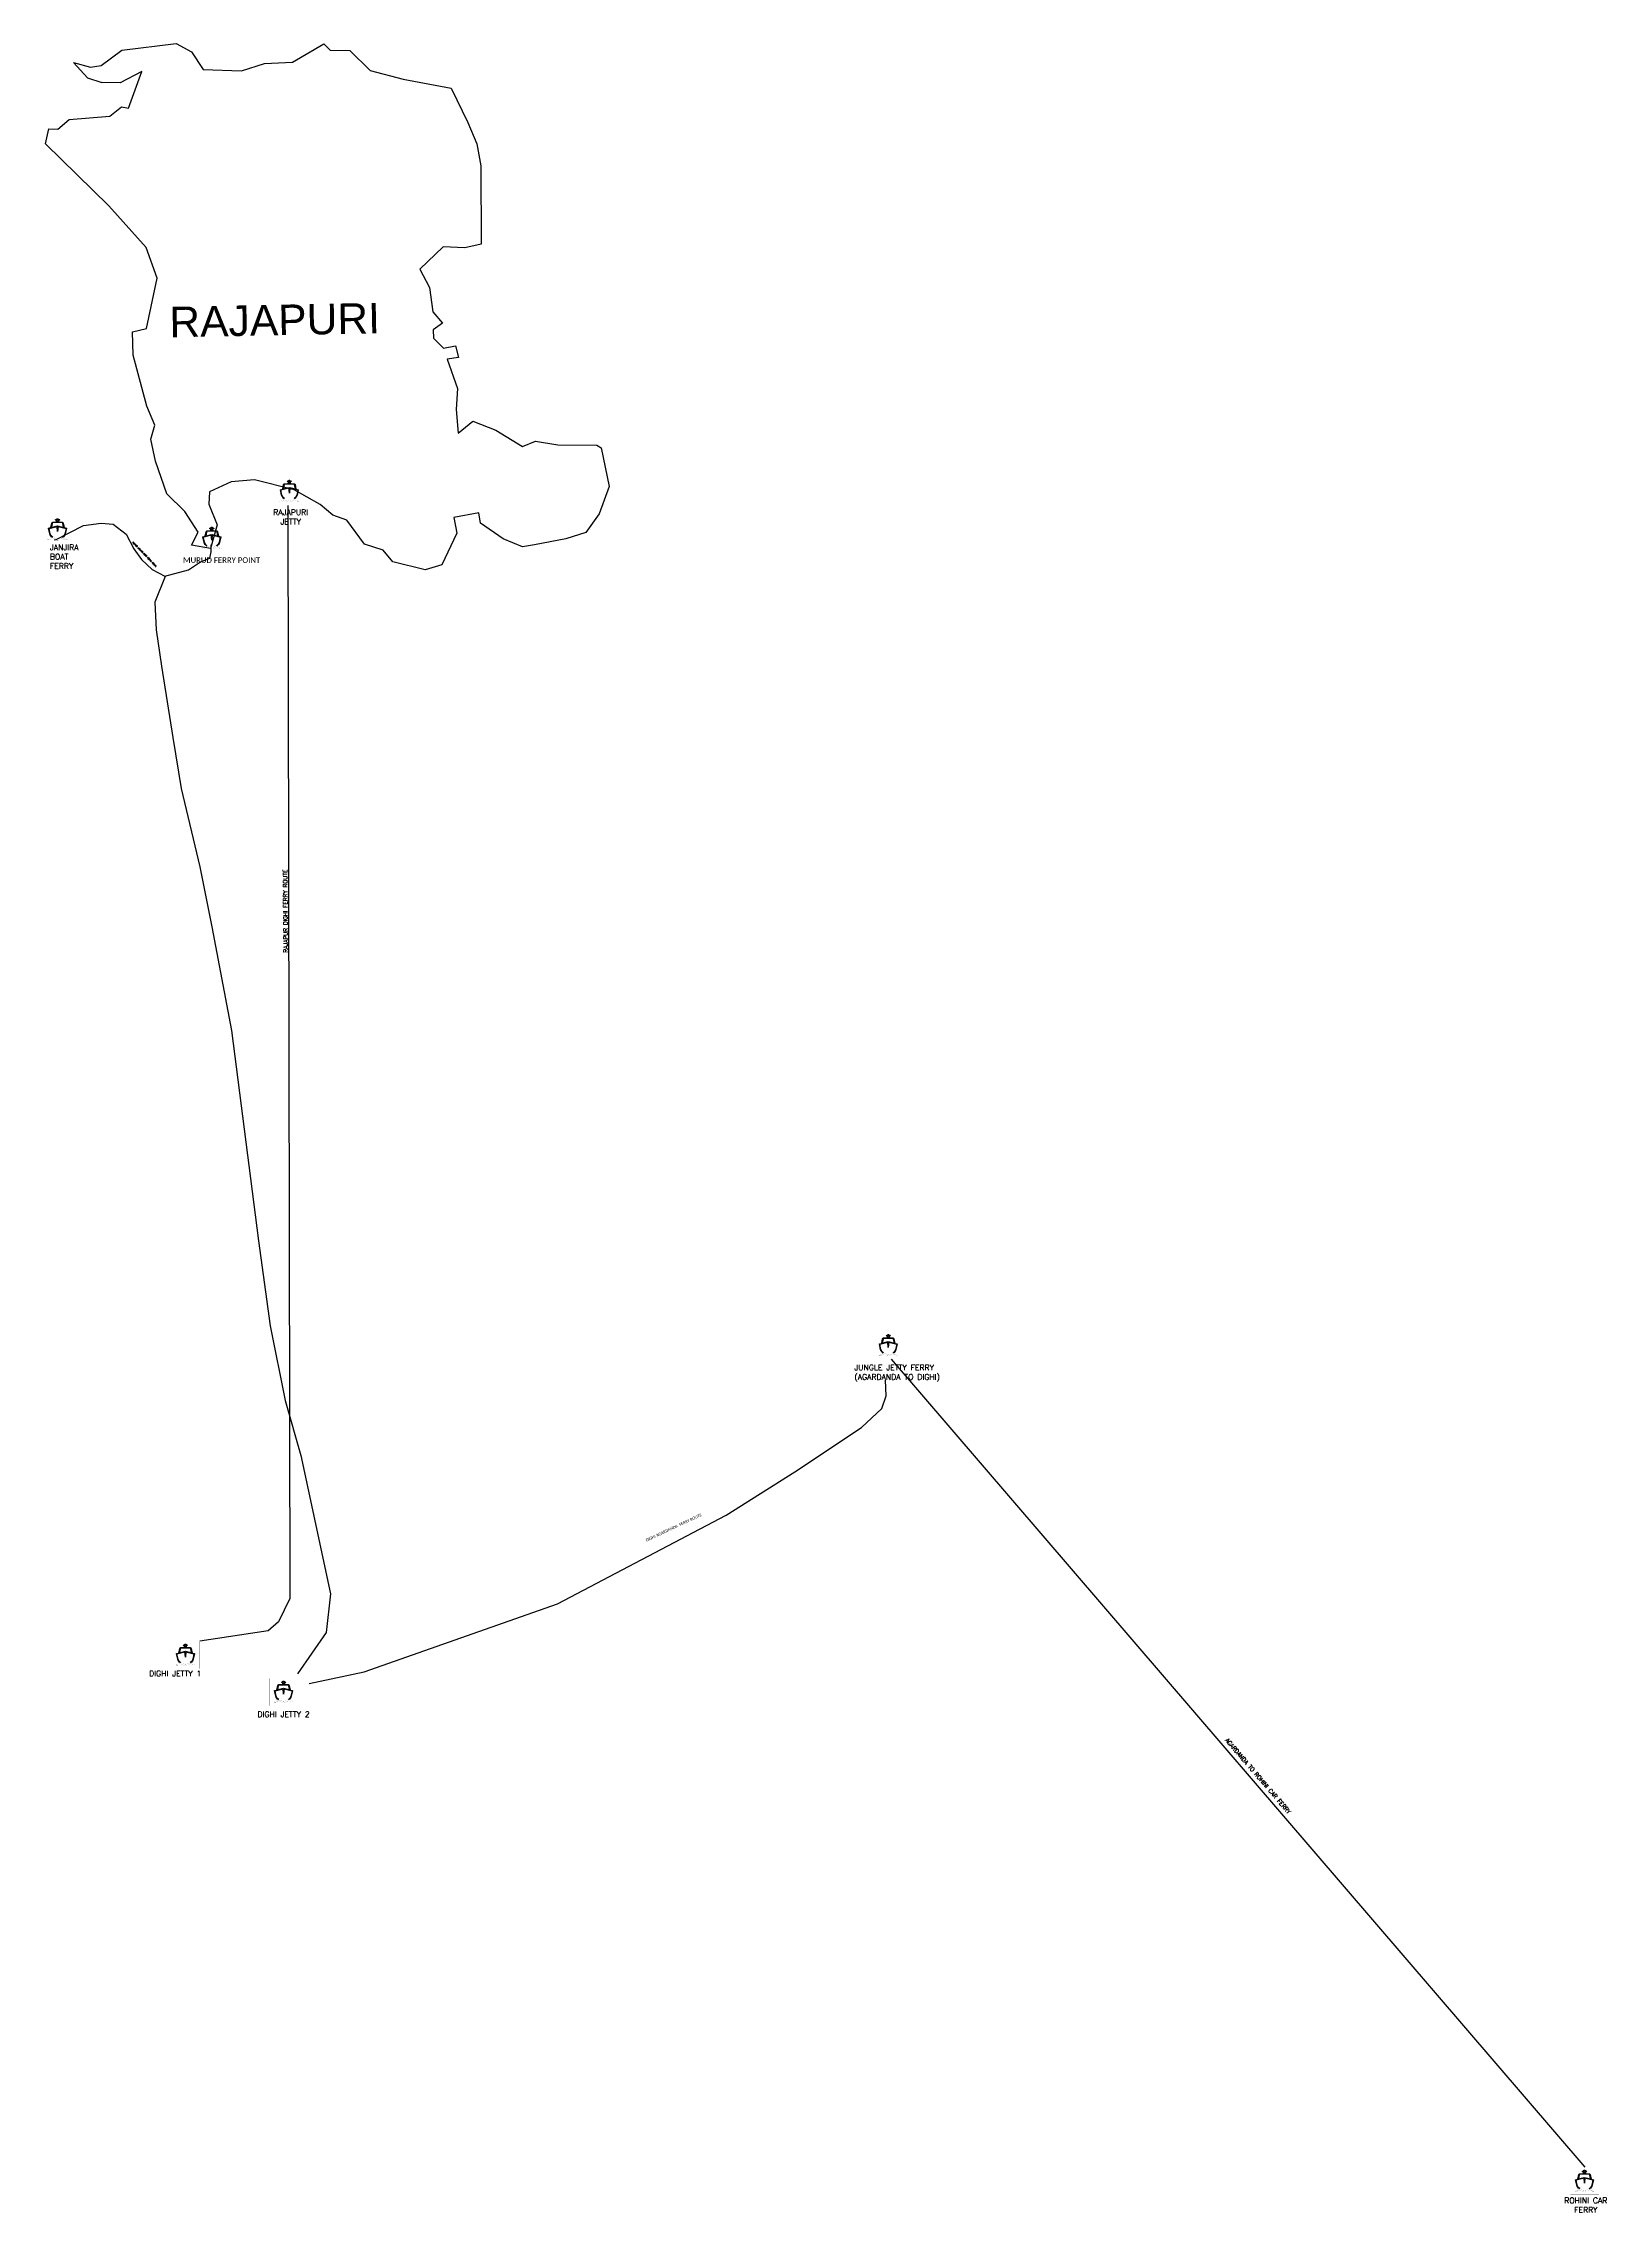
# Model space of a CAD drawing. Header units: metres. Extents: x 284933 to 290510, y 2018607 to 2026344.
import ezdxf

# ---------------------------------------------------------------- set-up
doc = ezdxf.new("R2010")
doc.units = ezdxf.units.M
doc.linetypes.add('HIDDEN', pattern=[0.375, 0.25, -0.125])
for name, color, linetype in [('FERRY', 14, 'Continuous'), ('FERRY ROUTE', 5, 'Continuous'), ('FERRY ROUTE TEXT', 7, 'Continuous'), ('JETTY TEXT', 7, 'Continuous'), ('village', 3, 'Continuous'), ('VILLAGE NAME', 250, 'Continuous')]:
    doc.layers.add(name, color=color, linetype=linetype)
doc.styles.get("Standard").update_dxf_attribs({"font": 'simplex.shx'})
doc.linetypes.add('FENCELINE2', pattern='A,0.25,-0.1,[132,ltypeshp.shx,S=0.1,R=0,X=-0.1,Y=0],-0.1,1', length=1.45)

# ---------------------------------------------------------------- blocks, each defined once
blk = doc.blocks.new('TUYJYHJ')
h = blk.add_hatch(color=256)
h.dxf.hatch_style = 1
h.paths.add_polyline_path([(-17427, 33760, 0.3927863), (-17566, 33889), (-18045, 33889), (-18075, 34080), (-17901, 34205), (-17918, 34237), (-18098, 34237), (-18112, 34354), (-18272, 34355), (-18285, 34236), (-18465, 34234), (-18482, 34202), (-18306, 34078), (-18333, 33889), (-18821, 33889, 0.3808527), (-18952, 33762), (-19066, 33168), (-19383, 33085), (-19217, 32340, 0.1416171), (-18869, 31851, 0.0136089), (-18837, 31886, -0.1415696), (-19171, 32353), (-19326, 33051), (-18254, 33330), (-18191, 32633), (-18127, 33330), (-17055, 33051), (-17210, 32353, -0.1421711), (-17546, 31885, 0.0134174), (-17514, 31849, 0.1421217), (-17165, 32340), (-16999, 33085), (-17315, 33168)])
h.paths.add_polyline_path([(-17377, 33184), (-18191, 33396), (-19003, 33184), (-18894, 33755, -0.3875835), (-18819, 33831), (-17566, 33831, -0.4030462), (-17485, 33753)], flags=16)
h.paths.add_polyline_path([(-17522, 33276), (-18153, 33444, 0.1099752), (-18246, 33444), (-18863, 33280, -0.3953326), (-18920, 33345), (-18859, 33724, -0.2949015), (-18804, 33783), (-17594, 33782, -0.3365152), (-17524, 33736), (-17447, 33341, -0.3840616)], flags=0)
h.paths.add_polyline_path([(-18093, 33889), (-18286, 33889), (-18255, 34100), (-18379, 34188), (-18243, 34190), (-18230, 34308), (-18154, 34307), (-18140, 34190), (-18003, 34190), (-18126, 34101)], flags=16)
at = {"const_width": 10}
blk.add_lwpolyline([(-20070, 34743), (-16263, 34743), (-16263, 31059), (-20070, 31059)], close=True, dxfattribs=at)
blk.add_lwpolyline([(-19531, 31574, 0.2463985), (-18801, 31932, 0.4206168), (-17584, 31932, 0.244555), (-16847, 31572, -0.2283367), (-17585, 31739, -0.420789), (-18798, 31742, -0.2663096)], format="xyb", close=True, dxfattribs=at)
at = {"flags": 128}
for points in [[(-18869, 31851, -0.1416171), (-19217, 32340), (-19383, 33085), (-19066, 33168), (-18952, 33762, -0.3808527), (-18821, 33889), (-18333, 33889), (-18306, 34078), (-18482, 34202), (-18465, 34234), (-18285, 34236), (-18272, 34355), (-18112, 34354), (-18112, 34354), (-18098, 34237), (-17918, 34237), (-17901, 34205), (-18075, 34080), (-18045, 33889), (-17565, 33889), (-17565, 33889, -0.3919775), (-17427, 33760), (-17315, 33168), (-16999, 33085), (-17165, 32340, -0.1421217), (-17514, 31849)], [(-18837, 31886, -0.1415696), (-19171, 32353), (-19326, 33051), (-18254, 33330)], [(-17377, 33184), (-17485, 33753, 0.4019781), (-17565, 33831), (-18819, 33831, 0.3875835), (-18894, 33755), (-19003, 33184)], [(-18127, 33330), (-17055, 33051), (-17210, 32353, -0.1421711), (-17546, 31885)]]:
    blk.add_lwpolyline(points, format="xyb", dxfattribs=at)
for points in [[(-19003, 33184), (-18191, 33396), (-17377, 33184)], [(-18286, 33889), (-18255, 34100), (-18379, 34188), (-18243, 34190), (-18230, 34308), (-18154, 34307), (-18140, 34190), (-18003, 34190), (-18126, 34101), (-18093, 33889)], [(-18093, 33889), (-18286, 33889)], [(-18127, 33330), (-18191, 32633), (-18254, 33330)]]:
    blk.add_lwpolyline(points, dxfattribs=at)
at = {"const_width": 10, "flags": 128}
blk.add_lwpolyline([(-17594, 33782, -0.3365152), (-17524, 33736), (-17447, 33341, -0.3840616), (-17522, 33276), (-18153, 33444, 0.1099752), (-18246, 33444), (-18863, 33280, -0.3953326), (-18920, 33345), (-18859, 33724, -0.2949015), (-18804, 33783)], format="xyb", close=True, dxfattribs=at)

msp = doc.modelspace()

# ---------------------------------------------------------------- linework, layer by layer
at = {"color": 3, "flags": 128}
msp.add_lwpolyline([(285089.8, 2026222), (285141.6, 2026205.2)], dxfattribs=at)
at = {"layer": 'FERRY ROUTE', "linetype": 'FENCELINE2', "ltscale": 10, "flags": 128}
for points in [[(285805.4, 2024695.7), (285811.7, 2020797.1), (285771.6, 2020714.4), (285735.5, 2020682.2), (285491.2, 2020644.8)], [(285805.4, 2024695.7), (285811.7, 2020797.1), (285771.6, 2020714.4), (285735.5, 2020682.2), (285491.2, 2020644.8)], [(287957.5, 2021651.1), (290431.6, 2018768.3)]]:
    msp.add_lwpolyline(points, dxfattribs=at)
at = {"layer": 'FERRY ROUTE', "linetype": 'FENCELINE2', "ltscale": 10}
for points in [[(284971.8, 2024574), (284979, 2024574.1), (285076.5, 2024624.7), (285139.3, 2024633.1), (285181.5, 2024629.1), (285228.7, 2024593.9), (285256.1, 2024541.2), (285283.6, 2024503.6), (285320.9, 2024468), (285366.8, 2024444.3), (285450.7, 2024466.4), (285493, 2024494.8), (285526.7, 2024507.7), (285531.2, 2024530.8), (285531.6, 2024556.2)], [(285367.9, 2024443.1), (285330.8, 2024351), (285335.8, 2024251.9), (285354, 2024122.7), (285394.6, 2023868.8), (285425.1, 2023686.5), (285490.8, 2023407.6), (285533.8, 2023193.3), (285604.4, 2022822.8), (285700.8, 2022073.1), (285741.6, 2021770), (285795.8, 2021503.8), (285851.4, 2021306.8), (285957.4, 2020813.5), (285941.5, 2020675.7), (285840, 2020528.3)], [(285880.6, 2020494.4), (286077.1, 2020535.2), (286767.2, 2020778.4), (287369.1, 2021094.1), (287614.1, 2021249.1), (287852.2, 2021406.6), (287924.2, 2021474.9), (287939.3, 2021519.6), (287936.8, 2021576.6)]]:
    msp.add_lwpolyline(points, dxfattribs=at)
at = {"layer": 'village', "color": 3}
for points in [[(285089.8, 2026222, 0), (285040.3, 2026276.7, 0), (285100.6, 2026259.9, 0), (285139, 2026265.9, 0), (285213, 2026319.8, 0), (285406.8, 2026344.3, 0), (285461.4, 2026313.7, 0), (285503.5, 2026251.6, 0), (285640.1, 2026246.9, 0), (285722.2, 2026272.1, 0), (285821.8, 2026277, 0), (285933.5, 2026342.2, 0), (285955.6, 2026319.8, 0), (286025.8, 2026319.2, 0), (286098.7, 2026248.2, 0), (286216.4, 2026217.2, 0), (286388.2, 2026184.1, 0), (286447.4, 2026062.1, 0), (286478.8, 2025986.5, 0), (286493.4, 2025907.4, 0), (286494.3, 2025628.2, 0), (286437.1, 2025614.9, 0), (286359.8, 2025618.9, 0), (286275.4, 2025539.1, 0), (286310.1, 2025473.4, 0), (286322.9, 2025386.6, 0), (286356.5, 2025346.2, 0), (286323.5, 2025322.5, 0), (286324.2, 2025292.3, 0), (286360.7, 2025256.8, 0), (286403.7, 2025265.3, 0), (286413.6, 2025224.1, 0), (286373.7, 2025218, 0), (286410.2, 2025113.6, 0), (286405.6, 2025037.9, 0), (286413.1, 2024954.3, 0), (286464.8, 2024997.2, 0), (286546.7, 2024964.1, 0), (286642, 2024906.3, 0), (286688.6, 2024925.9, 0), (286767.8, 2024912.2, 0), (286907.3, 2024911.4, 0), (286923.4, 2024901.1, 0), (286951.4, 2024764.3, 0)], [(286951.4, 2024764.3, 0), (286915.2, 2024665.8, 0), (286867.7, 2024599.9, 0), (286796.7, 2024576.9, 0), (286684.5, 2024555.3, 0), (286641.7, 2024548.2, 0), (286573.6, 2024577.6, 0), (286491.9, 2024632.9, 0), (286486.1, 2024669.6, 0), (286397.4, 2024652.9, 0), (286408.4, 2024596.8, 0), (286354.7, 2024484.1, 0), (286294.7, 2024466.4, 0), (286180, 2024495, 0), (286144.8, 2024536.6, 0), (286078.8, 2024558.4, 0), (286016.1, 2024643.9, 0), (285965.8, 2024661.5, 0), (285920.6, 2024699.5, 0), (285827.3, 2024752.4, 0), (285686.6, 2024787, 0), (285603.4, 2024780.8, 0), (285526.2, 2024744.3, 0), (285523.1, 2024700.2, 0), (285553.2, 2024627.5, 0), (285529.7, 2024542.9, 0), (285461.6, 2024554.4, 0), (285485.7, 2024600.8, 0), (285437.5, 2024674.5, 0), (285373.2, 2024737.8, 0), (285332.6, 2024853.9, 0), (285316.8, 2024932.9, 0), (285330.2, 2024982.8, 0), (285302.4, 2025049.7, 0), (285253.9, 2025232, 0), (285251.5, 2025315.6, 0), (285300.5, 2025327.1, 0), (285339.3, 2025506.3, 0), (285299.1, 2025615.9, 0), (285166.2, 2025765.2, 0), (284941.1, 2025986.3, 0), (284952.3, 2026039.7, 0), (284984.7, 2026038.2, 0), (285024.4, 2026072.6, 0), (285169.6, 2026085.1, 0), (285211.9, 2026118.2, 0), (285236.6, 2026113.3, 0), (285284.3, 2026244.4, 0), (285207.4, 2026203.5, 0), (285141.6, 2026205.2, 0)]]:
    msp.add_polyline3d(points, dxfattribs=at)

# ---------------------------------------------------------------- block references
at = {"layer": 'FERRY'}
for p, xscale, yscale, zscale in [((286297.1, 2023867.2), 0.02675235394624897, 0.02675235394624897, 0.02675235394624897), ((286297.1, 2023867.2), 0.02675235394624897, 0.02675235394624897, 0.02675235394624897), ((285470.1, 2023729.9), 0.02675235394624897, 0.02675235394624897, 0.02675235394624897), ((285470.1, 2023729.9), 0.02675235394624897, 0.02675235394624897, 0.02675235394624897), ((286020.4, 2023699.4), 0.02675235394624897, 0.02675235394624897, 0.02675235394624897), ((286020.4, 2023699.4), 0.02675235394624897, 0.02675235394624897, 0.02675235394624897), ((288432.2, 2020823), 0.0266638455042826, 0.0266638455042826, 0.0266638455042826), ((285924.9, 2019718.4), 0.0266638455042826, 0.0266638455042826, 0.0266638455042826), ((285924.9, 2019718.4), 0.0266638455042826, 0.0266638455042826, 0.0266638455042826), ((286274.8, 2019586.4), 0.0266638455042826, 0.0266638455042826, 0.0266638455042826), ((286274.8, 2019586.4), 0.0266638455042826, 0.0266638455042826, 0.0266638455042826), ((290916, 2017841.9), 0.0266638455042826, 0.0266638455042826, 0.0266638455042826)]:
    msp.add_blockref('TUYJYHJ', p, dxfattribs=dict(at, xscale=xscale, yscale=yscale, zscale=zscale))

# ---------------------------------------------------------------- texts
at = {"layer": 'FERRY ROUTE TEXT', "linetype": 'HIDDEN', "ltscale": 3, "attachment_point": 1}
for s, width, insert, char_height, rotation in [('MURUD JANJIRA FORT FERRY ROUTE', 199.119, (285253.6, 2024567.5), 5, 313.60348), ('MURUD JANJIRA FORT FERRY ROUTE', 199.119, (285253.6, 2024567.5), 5, 313.60348), ('RAJAPUR DIGHI FERRY ROUTE', 387.616, (285790.1, 2023100.7), 15, 90.44977), ('RAJAPUR DIGHI FERRY ROUTE', 387.616, (285790.1, 2023100.7), 15, 90.44977), ('AGARDANDA TO ROHINI CAR FERRY', 411.328, (289159.3, 2020300.7), 15, 310.48685)]:
    msp.add_mtext_dynamic_manual_height_columns(s, width=width, gutter_width=1, heights=[0], dxfattribs=dict(at, insert=insert, char_height=char_height, rotation=rotation))
at = {"layer": 'FERRY ROUTE TEXT', "insert": (287080.9, 2021009.1), "char_height": 10, "attachment_point": 1, "rotation": 25.02677}
msp.add_mtext_dynamic_manual_height_columns('{\\fCalibri|b0|i0|c0|p34;DIGHI AGARDANDA  FERRY ROUTE }', width=441.605, gutter_width=1, heights=[16.6], dxfattribs=at)
at = {"layer": 'JETTY TEXT', "char_height": 20, "attachment_point": 1}
for s, width, heights, insert in [('\\pxqc;RAJAPURI JETTY', 74.342, [0], (285778.2, 2024681.7)), ('\\pxqc;RAJAPURI JETTY', 74.342, [0], (285778.2, 2024681.7)), ('JANJIRA BOAT FERRY', 74.342, [0], (284956.4, 2024556.4)), ('JANJIRA BOAT FERRY', 74.342, [0], (284956.4, 2024556.4)), ('\\pxqc;{\\fCalibri|b0|i0|c0|p34;MURUD }\\pxqc;{\\fCalibri|b0|i0|c0|p34;FERRY POINT}', 329.294, [5.56], (285404.4, 2024511.2)), ('\\pxqc;{\\fCalibri|b0|i0|c0|p34;MURUD }\\pxqc;{\\fCalibri|b0|i0|c0|p34;FERRY POINT}', 329.294, [5.56], (285404.4, 2024511.2))]:
    msp.add_mtext_dynamic_manual_height_columns(s, width=width, gutter_width=1, heights=heights, dxfattribs=dict(at, insert=insert))
for s, insert, width in [('JUNGLE JETTY FERRY\\P(AGARDANDA TO DIGHI)', (287826.3, 2021631.1), 380.424), ('DIGHI JETTY 1', (285310.3, 2020539.6), 380.424), ('DIGHI JETTY 1', (285310.3, 2020539.6), 380.424), ('DIGHI JETTY 2', (285696.9, 2020394.5), 380.424), ('DIGHI JETTY 2', (285696.9, 2020394.5), 380.424), ('\\pxqc;ROHINI CAR FERRY', (290333.3, 2018660), 204.759)]:
    msp.add_mtext(s, dxfattribs=dict(at, insert=insert, width=width))
at = {"layer": 'VILLAGE NAME', "insert": (285381.4, 2025404.6), "char_height": 108.748, "attachment_point": 1, "rotation": 1.10283}
msp.add_mtext_dynamic_manual_height_columns('{\\fArial|b0|i0|c0|p34;RAJAPURI}', width=726.929, gutter_width=543.7, heights=[0], dxfattribs=at)

doc.saveas('drawing.dxf')
